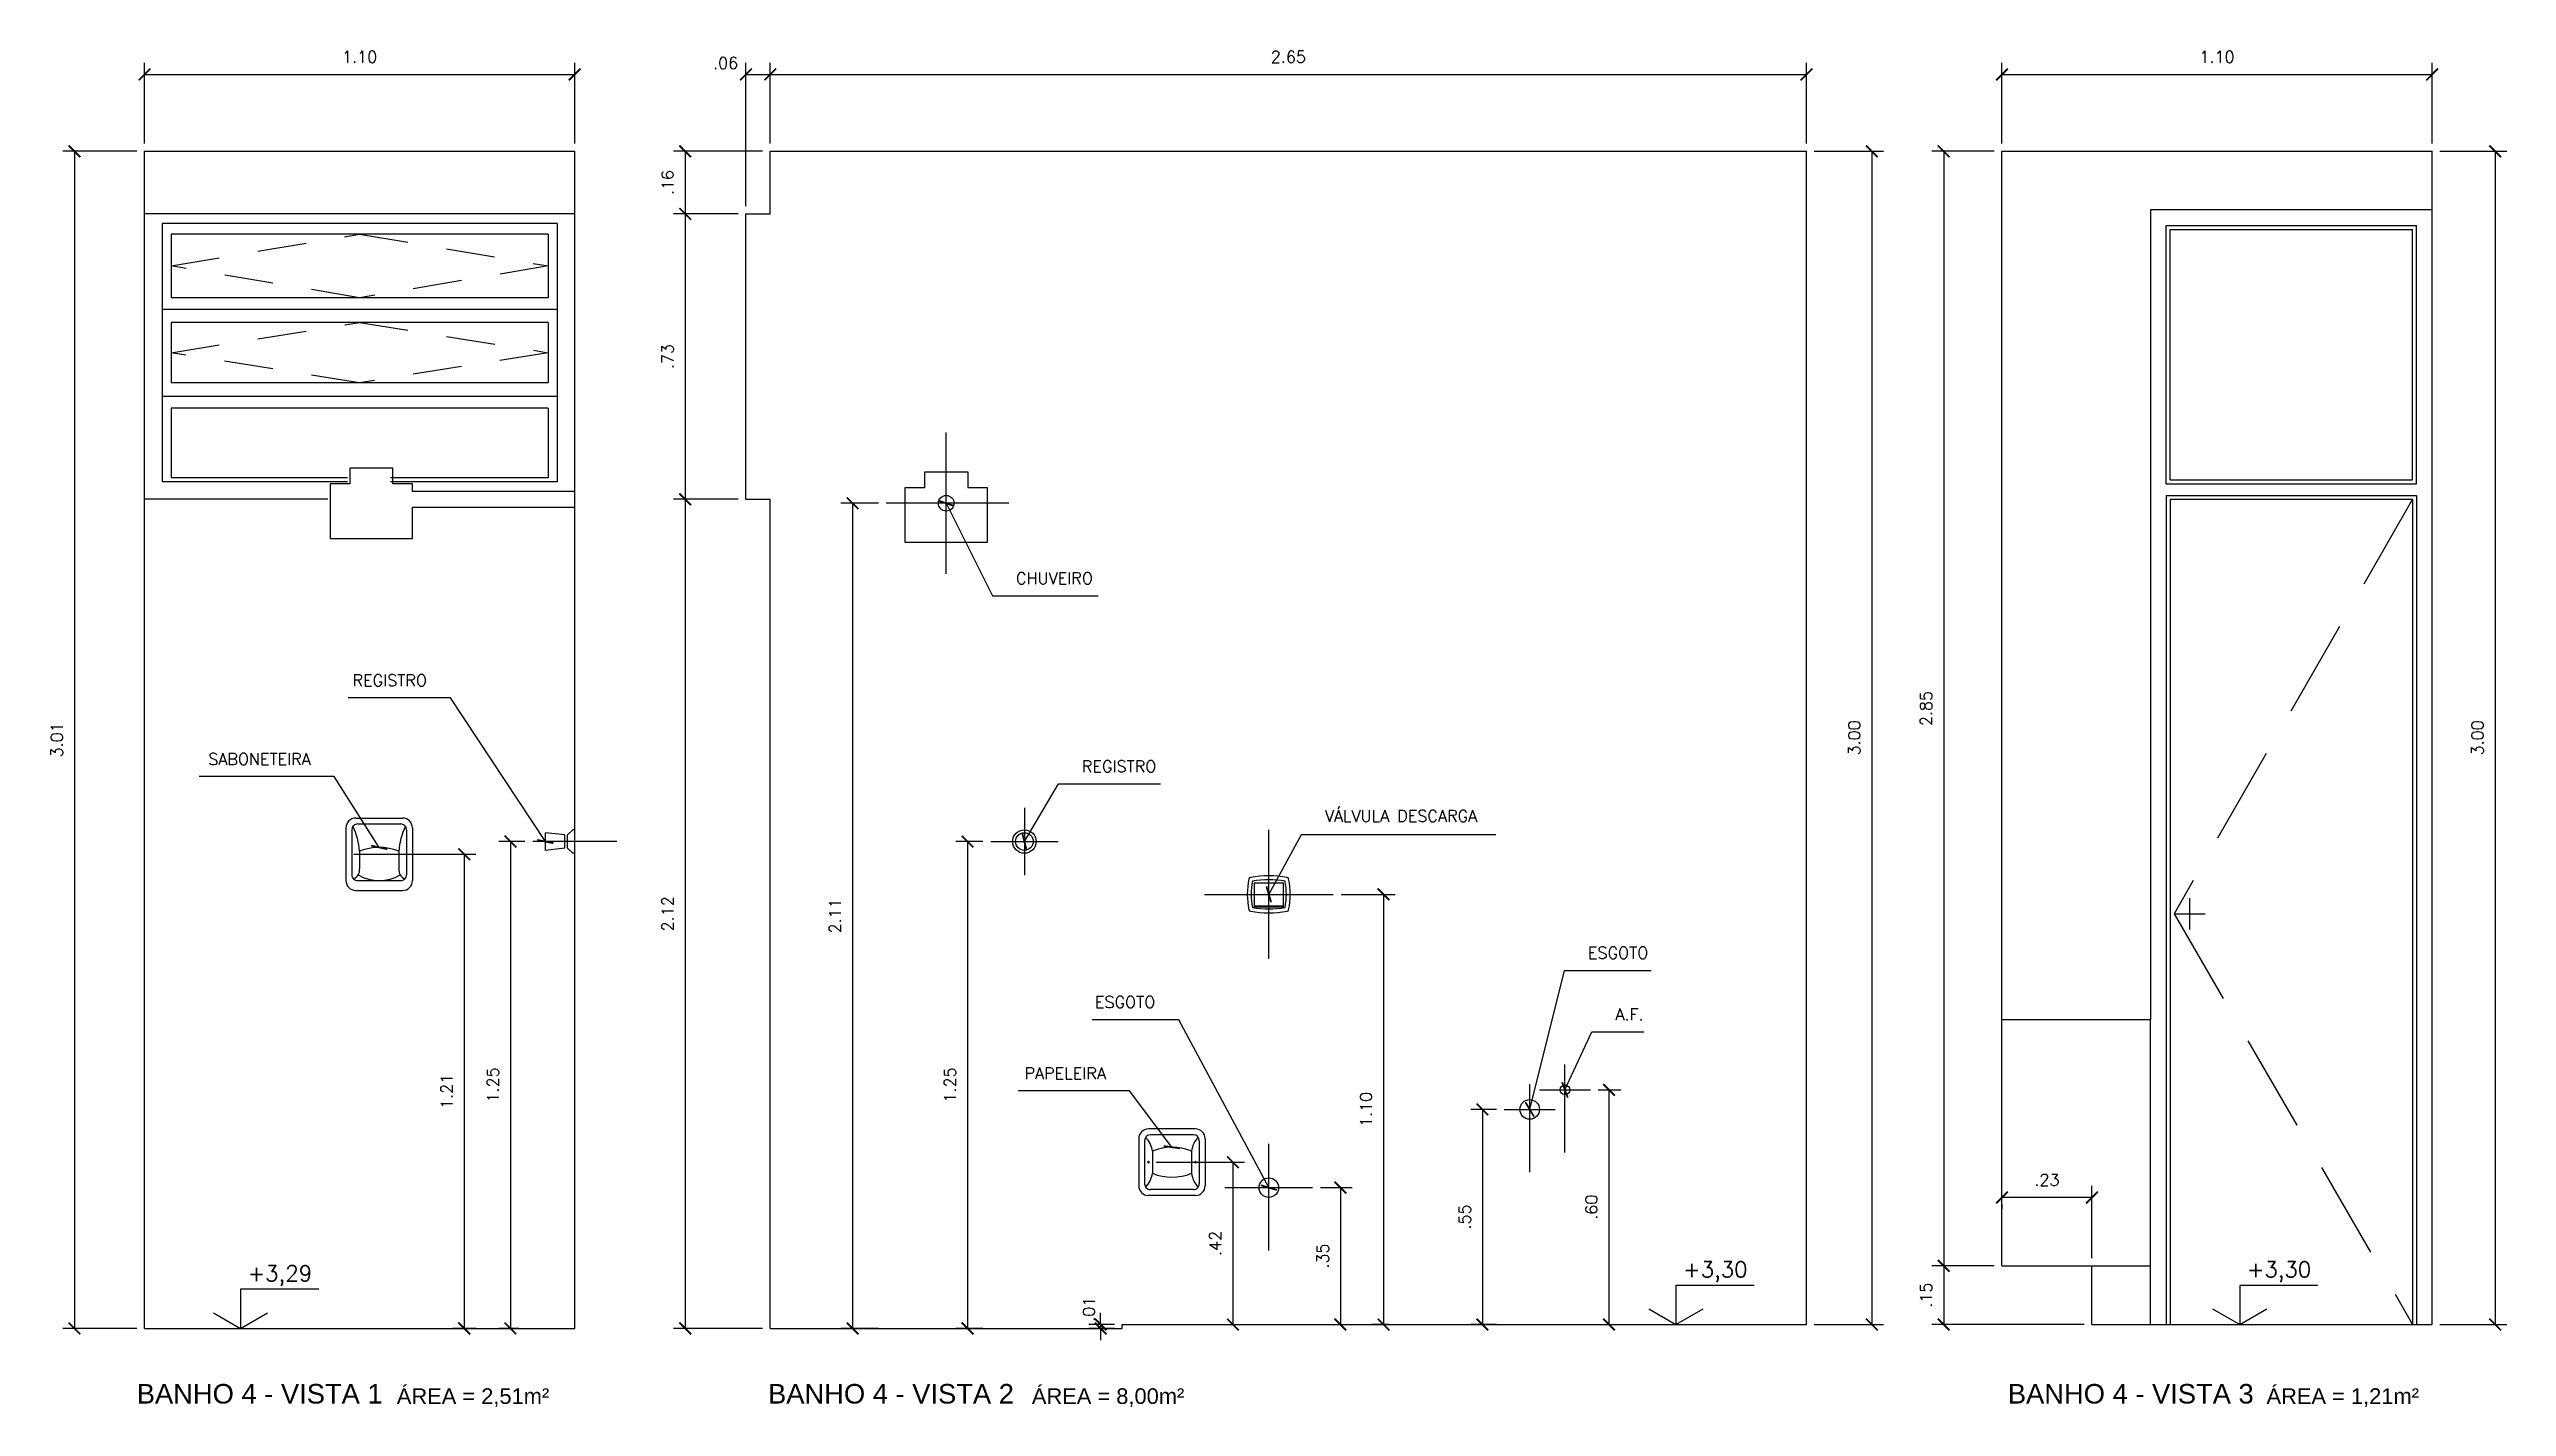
# Model space of a CAD drawing. Header units: millimetres. Extents: x 1 to 250, y 10 to 22.
# Drawn here: x 240.36 to 246.64, y 18.08 to 21.55 of the extents above; entities that cross this region are included whole.
import ezdxf

# ---------------------------------------------------------------- set-up
doc = ezdxf.new("R2010")
doc.units = ezdxf.units.MM
doc.linetypes.add('HIDDEN', pattern=[0.375, 0.25, -0.125])
for name, color, linetype in [('COTAS', 1, 'Continuous'), ('LPROJ', 7, 'HIDDEN'), ('LVISTA01', 8, 'Continuous'), ('LVISTA02', 1, 'Continuous'), ('NOTAS', 2, 'Continuous'), ('PEÇAS', 7, 'Continuous'), ('PEÇAS50', 8, 'Continuous'), ('REVEST', 2, 'Continuous')]:
    doc.layers.add(name, color=color, linetype=linetype)
doc.styles.add('60-20', font='romans.shx', dxfattribs={"height": 0.03})
doc.styles.add('60-50', font='romans.shx', dxfattribs={"height": 0.075})
doc.styles.add('80-20', font='romans.shx', dxfattribs={"height": 0.04})
doc.styles.add('ARIAL', font='arial.ttf', dxfattribs={"height": 0.05})
doc.dimstyles.new('20', dxfattribs={"dimtxt": 0.1, "dimasz": 0.075, "dimexe": 0.075, "dimexo": 0.05, "dimgap": 0.075, "dimtad": 1, "dimzin": 4, "dimdsep": 46, "dimtxsty": '60-50', "dimblk1": 'ARCHTICK', "dimblk2": 'ARCHTICK', "dimsah": 1, "dimcen": 2.5, "dimclrt": 3, "dimadec": 0, "dimazin": 0, "dimtfac": 1, "dimtmove": 2, "dimatfit": 3, "dimldrblk": 'ARCHTICK', "dimfxl": 1, "dimarcsym": 0})

msp = doc.modelspace()

# ---------------------------------------------------------------- texts
at = {"layer": 'COTAS', "color": 3, "char_height": 0.03, "style": '60-20'}
for s, insert, attachment_point in [('CHUVEIRO', (242.8301260365998, 20.19914968762887), 4), ('REGISTRO', (241.3237641423925, 19.93804234330119), 6), ('SABONETEIRA', (241.0266831026705, 19.73677441931196), 6), ('REGISTRO', (242.9986989478785, 19.7181482268928), 4), ('VÁLVULA DESCARGA', (243.6200272549295, 19.591440093692), 4), ('ESGOTO', (244.2927440966521, 19.24131535029753), 4), ('ESGOTO', (243.1862959337049, 19.11527085522599), 6), ('A.F.', (244.363205829579, 19.08393248698488), 4), ('PAPELEIRA', (243.0601621777045, 18.93320612617768), 6)]:
    msp.add_mtext(s, dxfattribs=dict(at, insert=insert, attachment_point=attachment_point))
at = {"layer": 'NOTAS', "color": 3, "style": '80-20'}
for s, p in [('+3,29', (240.8656003624294, 18.40166374148773)), ('+3,30', (244.5365539786195, 18.41166374148773)), ('+3,30', (245.9781926214469, 18.41166374148773))]:
    msp.add_text(s, height=0.04, dxfattribs=at).set_placement(p)
at = {"layer": 'NOTAS', "style": 'ARIAL'}
for s, height, p in [('BANHO 4 - VISTA 1', 0.05, (240.581711817251, 18.08879807487239)), ('ÁREA = 2,51m²', 0.04, (241.2467600265794, 18.08778726928225)), ('BANHO 4 - VISTA 2', 0.05, (242.1961439908064, 18.08879807487239)), ('ÁREA = 8,00m²', 0.04, (242.8708102091294, 18.08778726928225)), ('BANHO 4 - VISTA 3', 0.05, (245.3666766341092, 18.08879807487239)), ('ÁREA = 1,21m²', 0.04, (246.0282151529991, 18.08778726928225))]:
    msp.add_text(s, height=height, dxfattribs=at).set_placement(p)

# ---------------------------------------------------------------- blocks, each defined once
blk = doc.blocks.new('_ARCHTICK')
at = {"color": 0, "linetype": 'ByBlock', "const_width": 0.15}
blk.add_lwpolyline([(-0.5, -0.5), (0.5, 0.5)], dxfattribs=at)
blk = doc.blocks.new('*D101')
at = {"color": 0, "linetype": 'ByBlock'}
for p, q in [((240.6016848436309, 21.31086577955052), (240.6016848436309, 21.51734985800593)), ((241.7016848436309, 21.31086577955052), (241.7016848436309, 21.51734985800593)), ((240.6016848436309, 21.48734985800593), (241.7016848436309, 21.48734985800593))]:
    blk.add_line(p, q, dxfattribs=at)
at = {"layer": 'DEFPOINTS', "color": 0, "linetype": 'ByBlock'}
for p in [(241.7016848436309, 21.48734985800593), (240.6016848436309, 21.29086577955052), (241.7016848436309, 21.29086577955052)]:
    blk.add_point(p, dxfattribs=at)
at = {"color": 0, "linetype": 'ByBlock', "xscale": 0.03, "yscale": 0.03, "zscale": 0.03, "rotation": 180}
blk.add_blockref('_ARCHTICK', (240.6016848436309, 21.48734985800593), dxfattribs=at)
at = {"color": 0, "linetype": 'ByBlock', "xscale": 0.03, "yscale": 0.03, "zscale": 0.03}
blk.add_blockref('_ARCHTICK', (241.7016848436309, 21.48734985800593), dxfattribs=at)
at = {"color": 3, "linetype": 'ByBlock', "insert": (241.1516848436309, 21.53234985800593), "char_height": 0.03, "attachment_point": 5, "style": '60-20'}
blk.add_mtext('1.10', dxfattribs=at)
blk = doc.blocks.new('*D276')
at = {"color": 0, "linetype": 'ByBlock'}
for p, q in [((240.5816848436309, 21.29086577955052), (240.3923521346545, 21.29086577955052)), ((240.4223521346545, 21.29086577955052), (240.4223521346545, 18.28086577955051)), ((240.581684843631, 18.28086577955051), (240.3923521346545, 18.28086577955051))]:
    blk.add_line(p, q, dxfattribs=at)
at = {"layer": 'DEFPOINTS', "color": 0, "linetype": 'ByBlock'}
for p in [(240.6016848436309, 21.29086577955052), (240.4223521346545, 18.28086577955051), (240.601684843631, 18.28086577955051)]:
    blk.add_point(p, dxfattribs=at)
at = {"color": 0, "linetype": 'ByBlock', "xscale": 0.03, "yscale": 0.03, "zscale": 0.03}
for p, rotation in [((240.4223521346545, 21.29086577955052), 90), ((240.4223521346545, 18.28086577955051), 270)]:
    blk.add_blockref('_ARCHTICK', p, dxfattribs=dict(at, rotation=rotation))
at = {"color": 3, "linetype": 'ByBlock', "insert": (240.3773521346546, 19.78586577955051), "char_height": 0.03, "attachment_point": 5, "rotation": 90, "style": '60-20'}
blk.add_mtext('3.01', dxfattribs=at)
blk = doc.blocks.new('*D293')
at = {"color": 0, "linetype": 'ByBlock'}
for p, q in [((241.1366848436309, 19.49336577955052), (241.4492227747715, 19.49336577955052)), ((241.4192227747715, 19.49336577955052), (241.4192227747715, 18.28086577955051)), ((241.4495759254618, 18.28086577955051), (241.3892227747715, 18.28086577955051))]:
    blk.add_line(p, q, dxfattribs=at)
at = {"layer": 'DEFPOINTS', "color": 0, "linetype": 'ByBlock'}
for p in [(241.1166848436309, 19.49336577955052), (241.4192227747715, 18.28086577955051), (241.4695759254618, 18.28086577955051)]:
    blk.add_point(p, dxfattribs=at)
at = {"color": 0, "linetype": 'ByBlock', "xscale": 0.03, "yscale": 0.03, "zscale": 0.03}
for p, rotation in [((241.4192227747715, 19.49336577955052), 90), ((241.4192227747715, 18.28086577955051), 270)]:
    blk.add_blockref('_ARCHTICK', p, dxfattribs=dict(at, rotation=rotation))
at = {"color": 3, "linetype": 'ByBlock', "insert": (241.3742227747715, 18.88711577955051), "char_height": 0.03, "attachment_point": 5, "rotation": 90, "style": '60-20'}
blk.add_mtext('1.21', dxfattribs=at)
blk = doc.blocks.new('*D294')
at = {"color": 0, "linetype": 'ByBlock'}
for p, q in [((241.5742608766442, 19.52586577955052), (241.5074859901996, 19.52586577955052)), ((241.5374859901996, 19.52586577955052), (241.5374859901996, 18.28086577955051)), ((241.5589280017555, 18.28086577955051), (241.5074859901996, 18.28086577955051))]:
    blk.add_line(p, q, dxfattribs=at)
at = {"layer": 'DEFPOINTS', "color": 0, "linetype": 'ByBlock'}
for p in [(241.5942608766442, 19.52586577955052), (241.5374859901996, 18.28086577955051), (241.5789280017555, 18.28086577955051)]:
    blk.add_point(p, dxfattribs=at)
at = {"color": 0, "linetype": 'ByBlock', "xscale": 0.03, "yscale": 0.03, "zscale": 0.03}
for p, rotation in [((241.5374859901996, 19.52586577955052), 90), ((241.5374859901996, 18.28086577955051), 270)]:
    blk.add_blockref('_ARCHTICK', p, dxfattribs=dict(at, rotation=rotation))
at = {"color": 3, "linetype": 'ByBlock', "insert": (241.4924859901996, 18.90336577955051), "char_height": 0.03, "attachment_point": 5, "rotation": 90, "style": '60-20'}
blk.add_mtext('1.25', dxfattribs=at)
blk = doc.blocks.new('*D102')
at = {"color": 0, "linetype": 'ByBlock'}
for p, q in [((242.2016848436309, 21.31086577955052), (242.2016848436309, 21.51734985800593)), ((244.8516848436309, 21.31086577955052), (244.8516848436309, 21.51734985800593)), ((242.2016848436309, 21.48734985800593), (244.8516848436309, 21.48734985800593))]:
    blk.add_line(p, q, dxfattribs=at)
at = {"layer": 'DEFPOINTS', "color": 0, "linetype": 'ByBlock'}
for p in [(244.8516848436309, 21.48734985800593), (242.2016848436309, 21.29086577955052), (244.8516848436309, 21.29086577955052)]:
    blk.add_point(p, dxfattribs=at)
at = {"color": 0, "linetype": 'ByBlock', "xscale": 0.03, "yscale": 0.03, "zscale": 0.03, "rotation": 180}
blk.add_blockref('_ARCHTICK', (242.2016848436309, 21.48734985800593), dxfattribs=at)
at = {"color": 0, "linetype": 'ByBlock', "xscale": 0.03, "yscale": 0.03, "zscale": 0.03}
blk.add_blockref('_ARCHTICK', (244.8516848436309, 21.48734985800593), dxfattribs=at)
at = {"color": 3, "linetype": 'ByBlock', "insert": (243.5266848436309, 21.53234985800593), "char_height": 0.03, "attachment_point": 5, "style": '60-20'}
blk.add_mtext('2.65', dxfattribs=at)
blk = doc.blocks.new('*D121')
at = {"color": 0, "linetype": 'ByBlock'}
for p, q in [((242.1393893352607, 21.15086590397241), (242.1393893352607, 21.51734985800593)), ((242.2016848436309, 21.31086577955052), (242.2016848436309, 21.51734985800593)), ((242.1393893352607, 21.48734985800593), (242.2016848436309, 21.48734985800593))]:
    blk.add_line(p, q, dxfattribs=at)
at = {"layer": 'DEFPOINTS', "color": 0, "linetype": 'ByBlock'}
for p in [(242.2016848436309, 21.48734985800593), (242.2016848436309, 21.29086577955052), (242.1393893352607, 21.13086590397241)]:
    blk.add_point(p, dxfattribs=at)
at = {"color": 0, "linetype": 'ByBlock', "xscale": 0.03, "yscale": 0.03, "zscale": 0.03, "rotation": 180}
blk.add_blockref('_ARCHTICK', (242.1393893352607, 21.48734985800593), dxfattribs=at)
at = {"color": 0, "linetype": 'ByBlock', "xscale": 0.03, "yscale": 0.03, "zscale": 0.03}
blk.add_blockref('_ARCHTICK', (242.2016848436309, 21.48734985800593), dxfattribs=at)
at = {"color": 3, "linetype": 'ByBlock', "insert": (242.0876061489806, 21.51656110152322), "char_height": 0.03, "attachment_point": 5, "style": '60-20'}
blk.add_mtext('.06', dxfattribs=at)
blk = doc.blocks.new('*D271')
at = {"color": 0, "linetype": 'ByBlock'}
for p, q in [((242.1816848436309, 21.29086577955052), (241.9542426573734, 21.29086577955052)), ((241.9842426573734, 21.29086577955052), (241.9842426573734, 21.13086590397241)), ((242.1193893352607, 21.13086590397241), (241.9542426573734, 21.13086590397241))]:
    blk.add_line(p, q, dxfattribs=at)
at = {"layer": 'DEFPOINTS', "color": 0, "linetype": 'ByBlock'}
for p in [(242.2016848436309, 21.29086577955052), (241.9842426573734, 21.13086590397241), (242.1393893352607, 21.13086590397241)]:
    blk.add_point(p, dxfattribs=at)
at = {"color": 0, "linetype": 'ByBlock', "xscale": 0.03, "yscale": 0.03, "zscale": 0.03}
for p, rotation in [((241.9842426573734, 21.29086577955052), 90), ((241.9842426573734, 21.13086590397241), 270)]:
    blk.add_blockref('_ARCHTICK', p, dxfattribs=dict(at, rotation=rotation))
at = {"color": 3, "linetype": 'ByBlock', "insert": (241.9392426573734, 21.21086584176147), "char_height": 0.03, "attachment_point": 5, "rotation": 90, "style": '60-20'}
blk.add_mtext('.16', dxfattribs=at)
blk = doc.blocks.new('*D272')
at = {"color": 0, "linetype": 'ByBlock'}
for p, q in [((241.9842426573734, 21.13086590397241), (241.9842426573734, 20.40091402574441)), ((242.1193893352607, 20.40091402574441), (241.9542426573734, 20.40091402574441))]:
    blk.add_line(p, q, dxfattribs=at)
at = {"layer": 'DEFPOINTS', "color": 0, "linetype": 'ByBlock'}
for p in [(242.1393893352607, 21.13086590397241), (241.9842426573734, 20.40091402574441), (242.1393893352607, 20.40091402574441)]:
    blk.add_point(p, dxfattribs=at)
at = {"color": 0, "linetype": 'ByBlock', "xscale": 0.03, "yscale": 0.03, "zscale": 0.03}
for p, rotation in [((241.9842426573734, 21.13086590397241), 90), ((241.9842426573734, 20.40091402574441), 270)]:
    blk.add_blockref('_ARCHTICK', p, dxfattribs=dict(at, rotation=rotation))
at = {"color": 3, "linetype": 'ByBlock', "insert": (241.9392426573734, 20.76588996485841), "char_height": 0.03, "attachment_point": 5, "rotation": 90, "style": '60-20'}
blk.add_mtext('.73', dxfattribs=at)
blk = doc.blocks.new('*D273')
at = {"color": 0, "linetype": 'ByBlock'}
for p, q in [((241.9842426573734, 20.40091402574441), (241.9842426573734, 18.28086577955051)), ((242.1816848436308, 18.28086577955051), (241.9542426573734, 18.28086577955051))]:
    blk.add_line(p, q, dxfattribs=at)
at = {"layer": 'DEFPOINTS', "color": 0, "linetype": 'ByBlock'}
for p in [(242.1393893352607, 20.40091402574441), (241.9842426573734, 18.28086577955051), (242.2016848436309, 18.28086577955051)]:
    blk.add_point(p, dxfattribs=at)
at = {"color": 0, "linetype": 'ByBlock', "xscale": 0.03, "yscale": 0.03, "zscale": 0.03}
for p, rotation in [((241.9842426573734, 20.40091402574441), 90), ((241.9842426573734, 18.28086577955051), 270)]:
    blk.add_blockref('_ARCHTICK', p, dxfattribs=dict(at, rotation=rotation))
at = {"color": 3, "linetype": 'ByBlock', "insert": (241.9392426573734, 19.34088990264746), "char_height": 0.03, "attachment_point": 5, "rotation": 90, "style": '60-20'}
blk.add_mtext('2.12', dxfattribs=at)
blk = doc.blocks.new('*D274')
at = {"color": 0, "linetype": 'ByBlock'}
for p, q in [((243.0816848436309, 18.29086577955051), (243.0167016838364, 18.29086577955051)), ((243.0467016838364, 18.29086577955051), (243.0467016838364, 18.32086577955051)), ((243.0467016838364, 18.29086577955051), (243.0467016838364, 18.28086577955051)), ((243.0467016838364, 18.29086577955051), (243.0467016838364, 18.28086577955051)), ((243.0816848436309, 18.28086577955051), (243.0167016838364, 18.28086577955051)), ((243.0467016838364, 18.28086577955051), (243.0467016838364, 18.25086577955051))]:
    blk.add_line(p, q, dxfattribs=at)
at = {"layer": 'DEFPOINTS', "color": 0, "linetype": 'ByBlock'}
for p in [(243.1016848436309, 18.29086577955051), (243.0467016838364, 18.28086577955051), (243.1016848436309, 18.28086577955051)]:
    blk.add_point(p, dxfattribs=at)
at = {"color": 0, "linetype": 'ByBlock', "xscale": 0.03, "yscale": 0.03, "zscale": 0.03}
for p, rotation in [((243.0467016838364, 18.29086577955051), 270), ((243.0467016838364, 18.28086577955051), 90)]:
    blk.add_blockref('_ARCHTICK', p, dxfattribs=dict(at, rotation=rotation))
at = {"color": 3, "linetype": 'ByBlock', "insert": (243.0167956304868, 18.32990060739218), "char_height": 0.03, "attachment_point": 5, "rotation": 90, "style": '60-20'}
blk.add_mtext('.01', dxfattribs=at)
blk = doc.blocks.new('*D275')
at = {"color": 0, "linetype": 'ByBlock'}
for p, q in [((244.8716848436309, 21.29086577955052), (245.0487722367738, 21.29086577955052)), ((245.0187722367738, 21.29086577955052), (245.0187722367738, 18.29086577955051)), ((244.8716848436309, 18.29086577955051), (245.0487722367738, 18.29086577955051))]:
    blk.add_line(p, q, dxfattribs=at)
at = {"layer": 'DEFPOINTS', "color": 0, "linetype": 'ByBlock'}
for p in [(244.8516848436309, 21.29086577955052), (244.8516848436309, 18.29086577955051), (245.0187722367738, 18.29086577955051)]:
    blk.add_point(p, dxfattribs=at)
at = {"color": 0, "linetype": 'ByBlock', "xscale": 0.03, "yscale": 0.03, "zscale": 0.03}
for p, rotation in [((245.0187722367738, 21.29086577955052), 90), ((245.0187722367738, 18.29086577955051), 270)]:
    blk.add_blockref('_ARCHTICK', p, dxfattribs=dict(at, rotation=rotation))
at = {"color": 3, "linetype": 'ByBlock', "insert": (244.9737722367738, 19.79086577955051), "char_height": 0.03, "attachment_point": 5, "rotation": 90, "style": '60-20'}
blk.add_mtext('3.00', dxfattribs=at)
blk = doc.blocks.new('*D286')
at = {"color": 0, "linetype": 'ByBlock'}
for p, q in [((244.3190293879061, 18.89086577955053), (244.3766530745836, 18.89086577955053)), ((244.3466530745836, 18.89086577955053), (244.3466530745836, 18.29086577955051)), ((244.3190293879061, 18.29086577955051), (244.3766530745836, 18.29086577955051))]:
    blk.add_line(p, q, dxfattribs=at)
at = {"layer": 'DEFPOINTS', "color": 0, "linetype": 'ByBlock'}
for p in [(244.2990293879061, 18.89086577955053), (244.2990293879061, 18.29086577955051), (244.3466530745836, 18.29086577955051)]:
    blk.add_point(p, dxfattribs=at)
at = {"color": 0, "linetype": 'ByBlock', "xscale": 0.03, "yscale": 0.03, "zscale": 0.03}
for p, rotation in [((244.3466530745836, 18.89086577955053), 90), ((244.3466530745836, 18.29086577955051), 270)]:
    blk.add_blockref('_ARCHTICK', p, dxfattribs=dict(at, rotation=rotation))
at = {"color": 3, "linetype": 'ByBlock', "insert": (244.3016530745836, 18.59086577955052), "char_height": 0.03, "attachment_point": 5, "rotation": 90, "style": '60-20'}
blk.add_mtext('.60', dxfattribs=at)
blk = doc.blocks.new('*D287')
at = {"color": 0, "linetype": 'ByBlock'}
for p, q in [((244.0590091062092, 18.84086577955053), (243.9929539176331, 18.84086577955053)), ((244.0229539176331, 18.84086577955053), (244.0229539176331, 18.29086577955051)), ((244.0590091062092, 18.29086577955051), (243.9929539176331, 18.29086577955051))]:
    blk.add_line(p, q, dxfattribs=at)
at = {"layer": 'DEFPOINTS', "color": 0, "linetype": 'ByBlock'}
for p in [(244.0790091062092, 18.84086577955053), (244.0229539176331, 18.29086577955051), (244.0790091062092, 18.29086577955051)]:
    blk.add_point(p, dxfattribs=at)
at = {"color": 0, "linetype": 'ByBlock', "xscale": 0.03, "yscale": 0.03, "zscale": 0.03}
for p, rotation in [((244.0229539176331, 18.84086577955053), 90), ((244.0229539176331, 18.29086577955051), 270)]:
    blk.add_blockref('_ARCHTICK', p, dxfattribs=dict(at, rotation=rotation))
at = {"color": 3, "linetype": 'ByBlock', "insert": (243.9779539176331, 18.56586577955052), "char_height": 0.03, "attachment_point": 5, "rotation": 90, "style": '60-20'}
blk.add_mtext('.55', dxfattribs=at)
blk = doc.blocks.new('*D288')
at = {"color": 0, "linetype": 'ByBlock'}
for p, q in [((243.6087041166899, 18.64086577955053), (243.6898278948946, 18.64086577955053)), ((243.6598278948946, 18.64086577955053), (243.6598278948946, 18.29086577955051)), ((243.6087041166899, 18.29086577955051), (243.6898278948946, 18.29086577955051))]:
    blk.add_line(p, q, dxfattribs=at)
at = {"layer": 'DEFPOINTS', "color": 0, "linetype": 'ByBlock'}
for p in [(243.5887041166899, 18.64086577955053), (243.5887041166899, 18.29086577955051), (243.6598278948946, 18.29086577955051)]:
    blk.add_point(p, dxfattribs=at)
at = {"color": 0, "linetype": 'ByBlock', "xscale": 0.03, "yscale": 0.03, "zscale": 0.03}
for p, rotation in [((243.6598278948946, 18.64086577955053), 90), ((243.6598278948946, 18.29086577955051), 270)]:
    blk.add_blockref('_ARCHTICK', p, dxfattribs=dict(at, rotation=rotation))
at = {"color": 3, "linetype": 'ByBlock', "insert": (243.6148278948946, 18.46586577955052), "char_height": 0.03, "attachment_point": 5, "rotation": 90, "style": '60-20'}
blk.add_mtext('.35', dxfattribs=at)
blk = doc.blocks.new('*D289')
at = {"color": 0, "linetype": 'ByBlock'}
for p, q in [((243.1889654696277, 18.70586577955053), (243.4148989736724, 18.70586577955053)), ((243.3848989736724, 18.70586577955053), (243.3848989736724, 18.29086577955051)), ((243.3909575022906, 18.29086577955051), (243.4148989736724, 18.29086577955051))]:
    blk.add_line(p, q, dxfattribs=at)
at = {"layer": 'DEFPOINTS', "color": 0, "linetype": 'ByBlock'}
for p in [(243.1689654696277, 18.70586577955053), (243.3709575022906, 18.29086577955051), (243.3848989736724, 18.29086577955051)]:
    blk.add_point(p, dxfattribs=at)
at = {"color": 0, "linetype": 'ByBlock', "xscale": 0.03, "yscale": 0.03, "zscale": 0.03}
for p, rotation in [((243.3848989736724, 18.70586577955053), 90), ((243.3848989736724, 18.29086577955051), 270)]:
    blk.add_blockref('_ARCHTICK', p, dxfattribs=dict(at, rotation=rotation))
at = {"color": 3, "linetype": 'ByBlock', "insert": (243.3398989736724, 18.49836577955052), "char_height": 0.03, "attachment_point": 5, "rotation": 90, "style": '60-20'}
blk.add_mtext('.42', dxfattribs=at)
blk = doc.blocks.new('*D290')
at = {"color": 0, "linetype": 'ByBlock'}
for p, q in [((243.6613895056396, 19.39086577955052), (243.8002043466102, 19.39086577955052)), ((243.7702043466102, 19.39086577955052), (243.7702043466102, 18.29086577955051)), ((243.7827838884521, 18.29086577955051), (243.7402043466102, 18.29086577955051))]:
    blk.add_line(p, q, dxfattribs=at)
at = {"layer": 'DEFPOINTS', "color": 0, "linetype": 'ByBlock'}
for p in [(243.6413895056396, 19.39086577955052), (243.7702043466102, 18.29086577955051), (243.8027838884521, 18.29086577955051)]:
    blk.add_point(p, dxfattribs=at)
at = {"color": 0, "linetype": 'ByBlock', "xscale": 0.03, "yscale": 0.03, "zscale": 0.03}
for p, rotation in [((243.7702043466102, 19.39086577955052), 90), ((243.7702043466102, 18.29086577955051), 270)]:
    blk.add_blockref('_ARCHTICK', p, dxfattribs=dict(at, rotation=rotation))
at = {"color": 3, "linetype": 'ByBlock', "insert": (243.7252043466102, 18.84086577955052), "char_height": 0.03, "attachment_point": 5, "rotation": 90, "style": '60-20'}
blk.add_mtext('1.10', dxfattribs=at)
blk = doc.blocks.new('*D291')
at = {"color": 0, "linetype": 'ByBlock'}
for p, q in [((242.7456541638938, 19.52586577955052), (242.6764258141799, 19.52586577955052)), ((242.7064258141799, 19.52586577955052), (242.7064258141799, 18.28086577955051)), ((242.7456541638938, 18.28086577955051), (242.6764258141799, 18.28086577955051))]:
    blk.add_line(p, q, dxfattribs=at)
at = {"layer": 'DEFPOINTS', "color": 0, "linetype": 'ByBlock'}
for p in [(242.7656541638938, 19.52586577955052), (242.7064258141799, 18.28086577955051), (242.7656541638938, 18.28086577955051)]:
    blk.add_point(p, dxfattribs=at)
at = {"color": 0, "linetype": 'ByBlock', "xscale": 0.03, "yscale": 0.03, "zscale": 0.03}
for p, rotation in [((242.7064258141799, 19.52586577955052), 90), ((242.7064258141799, 18.28086577955051), 270)]:
    blk.add_blockref('_ARCHTICK', p, dxfattribs=dict(at, rotation=rotation))
at = {"color": 3, "linetype": 'ByBlock', "insert": (242.6614258141799, 18.90336577955051), "char_height": 0.03, "attachment_point": 5, "rotation": 90, "style": '60-20'}
blk.add_mtext('1.25', dxfattribs=at)
blk = doc.blocks.new('*D292')
at = {"color": 0, "linetype": 'ByBlock'}
for p, q in [((242.4781590300384, 20.3908657795504), (242.3824961194353, 20.3908657795504)), ((242.4124961194353, 20.3908657795504), (242.4124961194353, 18.28086577955051)), ((242.4781590300384, 18.28086577955051), (242.3824961194353, 18.28086577955051))]:
    blk.add_line(p, q, dxfattribs=at)
at = {"layer": 'DEFPOINTS', "color": 0, "linetype": 'ByBlock'}
for p in [(242.4981590300384, 20.3908657795504), (242.4124961194353, 18.28086577955051), (242.4981590300384, 18.28086577955051)]:
    blk.add_point(p, dxfattribs=at)
at = {"color": 0, "linetype": 'ByBlock', "xscale": 0.03, "yscale": 0.03, "zscale": 0.03}
for p, rotation in [((242.4124961194353, 20.3908657795504), 90), ((242.4124961194353, 18.28086577955051), 270)]:
    blk.add_blockref('_ARCHTICK', p, dxfattribs=dict(at, rotation=rotation))
at = {"color": 3, "linetype": 'ByBlock', "insert": (242.3674961194353, 19.33586577955045), "char_height": 0.03, "attachment_point": 5, "rotation": 90, "style": '60-20'}
blk.add_mtext('2.11', dxfattribs=at)
blk = doc.blocks.new('*D103')
at = {"color": 0, "linetype": 'ByBlock'}
for p, q in [((245.3516848436309, 21.31086577955052), (245.3516848436309, 21.51734985800593)), ((246.4516848436309, 21.31086577955052), (246.4516848436309, 21.51734985800593)), ((245.3516848436309, 21.48734985800593), (246.4516848436309, 21.48734985800593))]:
    blk.add_line(p, q, dxfattribs=at)
at = {"layer": 'DEFPOINTS', "color": 0, "linetype": 'ByBlock'}
for p in [(246.4516848436309, 21.48734985800593), (245.3516848436309, 21.29086577955052), (246.4516848436309, 21.29086577955052)]:
    blk.add_point(p, dxfattribs=at)
at = {"color": 0, "linetype": 'ByBlock', "xscale": 0.03, "yscale": 0.03, "zscale": 0.03, "rotation": 180}
blk.add_blockref('_ARCHTICK', (245.3516848436309, 21.48734985800593), dxfattribs=at)
at = {"color": 0, "linetype": 'ByBlock', "xscale": 0.03, "yscale": 0.03, "zscale": 0.03}
blk.add_blockref('_ARCHTICK', (246.4516848436309, 21.48734985800593), dxfattribs=at)
at = {"color": 3, "linetype": 'ByBlock', "insert": (245.9016848436309, 21.53234985800593), "char_height": 0.03, "attachment_point": 5, "style": '60-20'}
blk.add_mtext('1.10', dxfattribs=at)
blk = doc.blocks.new('*D277')
at = {"color": 0, "linetype": 'ByBlock'}
for p, q in [((245.3316848436309, 21.29086577955052), (245.1726149358138, 21.29086577955052)), ((245.2026149358138, 21.29086577955052), (245.2026149358138, 18.4408657795505)), ((245.3316848436309, 18.4408657795505), (245.1726149358138, 18.4408657795505))]:
    blk.add_line(p, q, dxfattribs=at)
at = {"layer": 'DEFPOINTS', "color": 0, "linetype": 'ByBlock'}
for p in [(245.3516848436309, 21.29086577955052), (245.2026149358138, 18.4408657795505), (245.3516848436309, 18.4408657795505)]:
    blk.add_point(p, dxfattribs=at)
at = {"color": 0, "linetype": 'ByBlock', "xscale": 0.03, "yscale": 0.03, "zscale": 0.03}
for p, rotation in [((245.2026149358138, 21.29086577955052), 90), ((245.2026149358138, 18.4408657795505), 270)]:
    blk.add_blockref('_ARCHTICK', p, dxfattribs=dict(at, rotation=rotation))
at = {"color": 3, "linetype": 'ByBlock', "insert": (245.1576149358138, 19.86586577955051), "char_height": 0.03, "attachment_point": 5, "rotation": 90, "style": '60-20'}
blk.add_mtext('2.85', dxfattribs=at)
blk = doc.blocks.new('*D278')
at = {"color": 0, "linetype": 'ByBlock'}
for p, q in [((245.2026149358138, 18.4408657795505), (245.2026149358138, 18.2908657795505)), ((245.5616848517499, 18.2908657795505), (245.1726149358138, 18.2908657795505))]:
    blk.add_line(p, q, dxfattribs=at)
at = {"layer": 'DEFPOINTS', "color": 0, "linetype": 'ByBlock'}
for p in [(245.3516848436309, 18.4408657795505), (245.2026149358138, 18.2908657795505), (245.5816848517499, 18.2908657795505)]:
    blk.add_point(p, dxfattribs=at)
at = {"color": 0, "linetype": 'ByBlock', "xscale": 0.03, "yscale": 0.03, "zscale": 0.03}
for p, rotation in [((245.2026149358138, 18.4408657795505), 90), ((245.2026149358138, 18.2908657795505), 270)]:
    blk.add_blockref('_ARCHTICK', p, dxfattribs=dict(at, rotation=rotation))
at = {"color": 3, "linetype": 'ByBlock', "insert": (245.1576149358138, 18.3658657795505), "char_height": 0.03, "attachment_point": 5, "rotation": 90, "style": '60-20'}
blk.add_mtext('.15', dxfattribs=at)
blk = doc.blocks.new('*D279')
at = {"color": 0, "linetype": 'ByBlock'}
for p, q in [((246.4716848436309, 21.29086577955052), (246.6427789506114, 21.29086577955052)), ((246.6127789506114, 21.29086577955052), (246.6127789506114, 18.2908657795505)), ((246.4716848436309, 18.2908657795505), (246.6427789506114, 18.2908657795505))]:
    blk.add_line(p, q, dxfattribs=at)
at = {"layer": 'DEFPOINTS', "color": 0, "linetype": 'ByBlock'}
for p in [(246.4516848436309, 21.29086577955052), (246.4516848436309, 18.2908657795505), (246.6127789506114, 18.2908657795505)]:
    blk.add_point(p, dxfattribs=at)
at = {"color": 0, "linetype": 'ByBlock', "xscale": 0.03, "yscale": 0.03, "zscale": 0.03}
for p, rotation in [((246.6127789506114, 21.29086577955052), 90), ((246.6127789506114, 18.2908657795505), 270)]:
    blk.add_blockref('_ARCHTICK', p, dxfattribs=dict(at, rotation=rotation))
at = {"color": 3, "linetype": 'ByBlock', "insert": (246.5677789506114, 19.79086577955051), "char_height": 0.03, "attachment_point": 5, "rotation": 90, "style": '60-20'}
blk.add_mtext('3.00', dxfattribs=at)
blk = doc.blocks.new('*D285')
at = {"color": 0, "linetype": 'ByBlock'}
for p, q in [((245.5816848517499, 18.6155477185045), (245.3516848436309, 18.6155477185045)), ((245.5816848517499, 18.4608657795505), (245.5816848517499, 18.6455477185045)), ((245.3516848436309, 18.59798451685996), (245.3516848436309, 18.5855477185045))]:
    blk.add_line(p, q, dxfattribs=at)
at = {"layer": 'DEFPOINTS', "color": 0, "linetype": 'ByBlock'}
for p in [(245.3516848436309, 18.61798451685996), (245.3516848436309, 18.6155477185045), (245.5816848517499, 18.4408657795505)]:
    blk.add_point(p, dxfattribs=at)
at = {"color": 0, "linetype": 'ByBlock', "xscale": 0.03, "yscale": 0.03, "zscale": 0.03, "rotation": 180}
blk.add_blockref('_ARCHTICK', (245.3516848436309, 18.6155477185045), dxfattribs=at)
at = {"color": 0, "linetype": 'ByBlock', "xscale": 0.03, "yscale": 0.03, "zscale": 0.03}
blk.add_blockref('_ARCHTICK', (245.5816848517499, 18.6155477185045), dxfattribs=at)
at = {"color": 3, "linetype": 'ByBlock', "insert": (245.4666848476904, 18.6605477185045), "char_height": 0.03, "attachment_point": 5, "style": '60-20'}
blk.add_mtext('.23', dxfattribs=at)

# ---------------------------------------------------------------- dimensions: what is measured, and where the dimension line sits
at = {"layer": 'COTAS'}
for p1, p2, distance, picture, middle in [((240.6016848436309, 21.29086577955052), (241.7016848436309, 21.29086577955052), 0.19648407845541271, '*D101', (241.1516848436309, 21.53234985800593)), ((242.2016848436309, 21.29086577955052), (244.8516848436309, 21.29086577955052), 0.19648407845541274, '*D102', (243.5266848436309, 21.53234985800593)), ((245.3516848436309, 21.29086577955052), (246.4516848436309, 21.29086577955052), 0.19648407845541271, '*D103', (245.9016848436309, 21.53234985800593))]:
    dim = msp.add_aligned_dim(p1=p1, p2=p2, distance=distance, dimstyle='20', override={"dimtxt": 0.02, "dimasz": 0.03, "dimexe": 0.03, "dimexo": 0.02, "dimgap": 0.03, "dimtxsty": '60-20'}, dxfattribs=at)
    dim.commit()
    dim.dimension.update_dxf_attribs({"geometry": picture, "text_midpoint": middle})
dim = msp.add_linear_dim(base=(242.2016848436309, 21.48734985800593), p1=(242.1393893352607, 21.13086590397241), p2=(242.2016848436309, 21.29086577955052), dimstyle='20', override={"dimtxt": 0.02, "dimasz": 0.03, "dimexe": 0.03, "dimexo": 0.02, "dimgap": 0.03, "dimtxsty": '60-20'}, dxfattribs=at)
dim.commit()
dim.dimension.update_dxf_attribs({"geometry": '*D121', "text_midpoint": (242.0876061489806, 21.51656110152322), "dimtype": 160})
for base, p1, p2, override, picture, middle in [((240.4223521346545, 18.28086577955051), (240.6016848436309, 21.29086577955052), (240.601684843631, 18.28086577955051), {"dimtxt": 0.02, "dimasz": 0.03, "dimexe": 0.03, "dimexo": 0.02, "dimgap": 0.03, "dimtxsty": '60-20'}, '*D276', (240.3773521346546, 19.78586577955051)), ((241.9842426573734, 21.13086590397241), (242.2016848436309, 21.29086577955052), (242.1393893352607, 21.13086590397241), {"dimtxt": 0.02, "dimasz": 0.03, "dimexe": 0.03, "dimexo": 0.02, "dimgap": 0.03, "dimtxsty": '60-20'}, '*D271', (241.9392426573734, 21.21086584176147)), ((245.0187722367738, 18.29086577955051), (244.8516848436309, 21.29086577955052), (244.8516848436309, 18.29086577955051), {"dimtxt": 0.02, "dimasz": 0.03, "dimexe": 0.03, "dimexo": 0.02, "dimgap": 0.03, "dimtxsty": '60-20'}, '*D275', (244.9737722367738, 19.79086577955051)), ((245.2026149358138, 18.4408657795505), (245.3516848436309, 21.29086577955052), (245.3516848436309, 18.4408657795505), {"dimtxt": 0.02, "dimasz": 0.03, "dimexe": 0.03, "dimexo": 0.02, "dimgap": 0.03, "dimtxsty": '60-20'}, '*D277', (245.1576149358138, 19.86586577955051)), ((246.6127789506114, 18.2908657795505), (246.4516848436309, 21.29086577955052), (246.4516848436309, 18.2908657795505), {"dimtxt": 0.02, "dimasz": 0.03, "dimexe": 0.03, "dimexo": 0.02, "dimgap": 0.03, "dimtxsty": '60-20'}, '*D279', (246.5677789506114, 19.79086577955051)), ((241.9842426573734, 20.40091402574441), (242.1393893352607, 21.13086590397241), (242.1393893352607, 20.40091402574441), {"dimtxt": 0.02, "dimasz": 0.03, "dimexe": 0.03, "dimexo": 0.02, "dimgap": 0.03, "dimtxsty": '60-20', "dimse1": 1}, '*D272', (241.9392426573734, 20.76588996485841)), ((241.9842426573734, 18.28086577955051), (242.1393893352607, 20.40091402574441), (242.2016848436309, 18.28086577955051), {"dimtxt": 0.02, "dimasz": 0.03, "dimexe": 0.03, "dimexo": 0.02, "dimgap": 0.03, "dimtxsty": '60-20', "dimse1": 1}, '*D273', (241.9392426573734, 19.34088990264746)), ((242.4124961194353, 18.28086577955051), (242.4981590300384, 20.3908657795504), (242.4981590300384, 18.28086577955051), {"dimtxt": 0.02, "dimasz": 0.03, "dimexe": 0.03, "dimexo": 0.02, "dimgap": 0.03, "dimtxsty": '60-20'}, '*D292', (242.3674961194353, 19.33586577955045)), ((241.4192227747715, 18.28086577955051), (241.1166848436309, 19.49336577955052), (241.4695759254618, 18.28086577955051), {"dimtxt": 0.02, "dimasz": 0.03, "dimexe": 0.03, "dimexo": 0.02, "dimgap": 0.03, "dimtxsty": '60-20'}, '*D293', (241.3742227747715, 18.88711577955051)), ((241.5374859901996, 18.28086577955051), (241.5942608766442, 19.52586577955052), (241.5789280017555, 18.28086577955051), {"dimtxt": 0.02, "dimasz": 0.03, "dimexe": 0.03, "dimexo": 0.02, "dimgap": 0.03, "dimtxsty": '60-20'}, '*D294', (241.4924859901996, 18.90336577955051)), ((242.7064258141799, 18.28086577955051), (242.7656541638938, 19.52586577955052), (242.7656541638938, 18.28086577955051), {"dimtxt": 0.02, "dimasz": 0.03, "dimexe": 0.03, "dimexo": 0.02, "dimgap": 0.03, "dimtxsty": '60-20'}, '*D291', (242.6614258141799, 18.90336577955051)), ((243.7702043466102, 18.29086577955051), (243.6413895056396, 19.39086577955052), (243.8027838884521, 18.29086577955051), {"dimtxt": 0.02, "dimasz": 0.03, "dimexe": 0.03, "dimexo": 0.02, "dimgap": 0.03, "dimtxsty": '60-20'}, '*D290', (243.7252043466102, 18.84086577955052)), ((244.0229539176331, 18.29086577955051), (244.0790091062092, 18.84086577955053), (244.0790091062092, 18.29086577955051), {"dimtxt": 0.02, "dimasz": 0.03, "dimexe": 0.03, "dimexo": 0.02, "dimgap": 0.03, "dimtxsty": '60-20'}, '*D287', (243.9779539176331, 18.56586577955052)), ((244.3466530745836, 18.29086577955051), (244.2990293879061, 18.89086577955053), (244.2990293879061, 18.29086577955051), {"dimtxt": 0.02, "dimasz": 0.03, "dimexe": 0.03, "dimexo": 0.02, "dimgap": 0.03, "dimtxsty": '60-20'}, '*D286', (244.3016530745836, 18.59086577955052)), ((243.3848989736724, 18.29086577955051), (243.1689654696277, 18.70586577955053), (243.3709575022906, 18.29086577955051), {"dimtxt": 0.02, "dimasz": 0.03, "dimexe": 0.03, "dimexo": 0.02, "dimgap": 0.03, "dimtxsty": '60-20'}, '*D289', (243.3398989736724, 18.49836577955052)), ((243.6598278948946, 18.29086577955051), (243.5887041166899, 18.64086577955053), (243.5887041166899, 18.29086577955051), {"dimtxt": 0.02, "dimasz": 0.03, "dimexe": 0.03, "dimexo": 0.02, "dimgap": 0.03, "dimtxsty": '60-20'}, '*D288', (243.6148278948946, 18.46586577955052)), ((245.2026149358138, 18.2908657795505), (245.3516848436309, 18.4408657795505), (245.5816848517499, 18.2908657795505), {"dimtxt": 0.02, "dimasz": 0.03, "dimexe": 0.03, "dimexo": 0.02, "dimgap": 0.03, "dimtxsty": '60-20', "dimse1": 1}, '*D278', (245.1576149358138, 18.3658657795505))]:
    dim = msp.add_linear_dim(base=base, p1=p1, p2=p2, angle=90, dimstyle='20', override=override, dxfattribs=at)
    dim.commit()
    dim.dimension.update_dxf_attribs({"geometry": picture, "text_midpoint": middle})
dim = msp.add_linear_dim(base=(245.3516848436309, 18.6155477185045), p1=(245.5816848517499, 18.4408657795505), p2=(245.3516848436309, 18.61798451685996), dimstyle='20', override={"dimtxt": 0.02, "dimasz": 0.03, "dimexe": 0.03, "dimexo": 0.02, "dimgap": 0.03, "dimtxsty": '60-20'}, dxfattribs=at)
dim.commit()
dim.dimension.update_dxf_attribs({"geometry": '*D285', "text_midpoint": (245.4666848476904, 18.6605477185045)})
dim = msp.add_linear_dim(base=(243.0467016838364, 18.28086577955051), p1=(243.1016848436309, 18.29086577955051), p2=(243.1016848436309, 18.28086577955051), angle=90, dimstyle='20', override={"dimtxt": 0.02, "dimasz": 0.03, "dimexe": 0.03, "dimexo": 0.02, "dimgap": 0.03, "dimtxsty": '60-20'}, dxfattribs=at)
dim.commit()
dim.dimension.update_dxf_attribs({"geometry": '*D274', "text_midpoint": (243.0167956304868, 18.32990060739218), "dimtype": 160})

# ---------------------------------------------------------------- linework, layer by layer
at = {"layer": 'LPROJ', "ltscale": 0.5}
for p, q in [((240.6694103084495, 20.99763859943141), (241.1516848436331, 21.078994892118)), ((241.1516848436331, 21.078994892118), (241.6339593788157, 20.99763859943141)), ((241.151684843633, 20.91628230674485), (240.6694103084495, 20.99763859943141)), ((241.6339593788157, 20.99763859943141), (241.151684843633, 20.91628230674485)), ((240.6694103084494, 20.77586885982072), (241.1516848436331, 20.85290110685723)), ((241.1516848436331, 20.85290110685723), (241.6339593788157, 20.77586885982072)), ((241.151684843633, 20.6988366127848), (240.6694103084494, 20.77586885982072)), ((241.6339593788157, 20.77586885982072), (241.151684843633, 20.6988366127848))]:
    msp.add_line(p, q, dxfattribs=at)
at = {"layer": 'LPROJ'}
for p, q in [((246.4016849143957, 20.40091396737157), (245.7916849885633, 19.34086577955059)), ((245.7916849885633, 19.34086577955059), (246.4016849143958, 18.29086577955059))]:
    msp.add_line(p, q, dxfattribs=at)
at = {"layer": 'LVISTA01'}
for p, q in [((240.6694103084494, 21.078994892118), (240.6694103084495, 20.91628230674482)), ((241.6339593788157, 21.07899489211797), (240.6694103084494, 21.078994892118)), ((241.6339593788157, 21.07899489211797), (241.6339593788157, 20.91628230674482)), ((241.6566848436345, 20.88628230674474), (240.6466848436308, 20.88628230674465)), ((241.6339593788156, 20.91628230674485), (240.6694103084494, 20.91628230674485)), ((241.6339593788157, 20.85290110685669), (240.6694103084494, 20.85290110685669)), ((240.6694103084494, 20.85290110685669), (240.6694103084494, 20.69883661278474)), ((241.6339593788157, 20.85290110685669), (241.6339593788157, 20.69883661278474)), ((241.6339593788156, 20.69883661278474), (240.6694103084495, 20.69883661278474)), ((241.6566848436345, 20.66426712937149), (240.6466848436307, 20.66426712937146)), ((241.6339593788157, 20.63426712937152), (240.6694103084495, 20.63426712937146)), ((240.6694103084495, 20.63426712937146), (240.6694103084495, 20.45591402574455)), ((241.6339593788157, 20.63426712937152), (241.6339593788157, 20.45591402574455)), ((241.1205547965505, 20.45591402574455), (240.6694103084495, 20.45591402574455)), ((241.6339593788157, 20.45591402574455), (241.2305547965505, 20.45591402574455))]:
    msp.add_line(p, q, dxfattribs=at)
at = {"layer": 'LVISTA02'}
for p, q in [((241.7016848436307, 21.13086590397241), (240.6016848436307, 21.13086590397241)), ((246.4516848389131, 21.14086577955065), (245.7316848517499, 21.14086577955066)), ((245.7316848517499, 21.14086577955066), (245.7316848517499, 19.07086577955052)), ((240.6466848436308, 21.10586590397286), (240.6466848436307, 20.44591402574445)), ((241.6566848436345, 21.10586590397283), (240.6466848436308, 21.10586590397286)), ((241.6566848436345, 21.10586590397283), (241.6566848436345, 20.44591402574442)), ((245.7716849885652, 20.44091397208916), (245.7716849885651, 21.10086577483286)), ((245.7716849885651, 21.10086577483286), (246.4116848341953, 21.1008657748328)), ((245.7816849177985, 20.45091397208918), (245.7816849177984, 21.09086577955075)), ((245.7816849177984, 21.09086577955075), (246.4016848436293, 21.09086577955068)), ((246.4016848436293, 20.4509139720892), (246.4016848436293, 21.09086577955068)), ((246.4116848341953, 20.44091397208921), (246.4116848341953, 21.1008657748328)), ((241.1205547965505, 20.44591402574444), (240.6466848436307, 20.44591402574445)), ((241.6566848436345, 20.44591402574442), (241.2305547965505, 20.44591402574443)), ((245.7716849885652, 20.44091397208916), (246.4116848341953, 20.44091397208921)), ((245.7816849177985, 20.45091397208918), (246.4016848436293, 20.4509139720892)), ((241.0705547965504, 20.40091402574441), (240.6016848436307, 20.40091402574441)), ((245.7716848517499, 20.41091396737157), (245.7716848517499, 18.29086577955055)), ((245.7716848517499, 20.41091396737157), (246.4116848341953, 20.41091396737154)), ((245.7816848470321, 20.40091396737157), (245.781684847032, 18.29086577955059)), ((245.7816848470321, 20.40091396737157), (246.401684768145, 20.40091396737152)), ((246.401684768145, 20.40091396737152), (246.4016847681451, 18.29086577955048)), ((246.4116848341953, 20.41091396737154), (246.4116848341954, 18.29086577955049)), ((245.3516848436309, 19.07086577955052), (245.73168485175, 19.07086577955052)), ((245.7316848517499, 18.29086577955051), (245.73168485175, 19.07086577955052)), ((245.5816848517499, 18.4408657795505), (245.7316848517499, 18.4408657795505))]:
    msp.add_line(p, q, dxfattribs=at)
at = {"layer": 'NOTAS'}
for p, q in [((245.8316850428176, 19.30086577955059), (245.8316850428176, 19.38086577955059)), ((245.7916850428176, 19.34086577955059), (245.8716850428176, 19.34086577955059))]:
    msp.add_line(p, q, dxfattribs=at)
for points in [[(241.0469700987246, 18.38086577955056), (240.8469700987246, 18.38086577955056), (240.8469700987246, 18.28086577955057)], [(244.7179237149147, 18.39086577955056), (244.5179237149147, 18.39086577955056), (244.5179237149147, 18.29086577955057)], [(246.1595623577421, 18.39086577955056), (245.959562357742, 18.39086577955056), (245.959562357742, 18.29086577955057)]]:
    msp.add_lwpolyline(points, dxfattribs=at)
at = {"layer": 'NOTAS', "color": 3}
for points in [[(240.7776880664219, 18.32086577955056), (240.8469700987246, 18.28086577955056), (240.9162521310274, 18.32086577955056)], [(244.448641682612, 18.33086577955056), (244.5179237149147, 18.29086577955056), (244.5872057472175, 18.33086577955056)], [(245.8902803254393, 18.33086577955056), (245.959562357742, 18.29086577955056), (246.0288443900448, 18.33086577955056)]]:
    msp.add_lwpolyline(points, dxfattribs=at)
at = {"layer": 'PEÇAS', "color": 8}
for p, q in [((242.8516848436309, 19.61189645928763), (242.8516848436309, 19.43983509981341)), ((241.1316848436309, 19.55586577955052), (241.1316848436309, 19.44086577955053)), ((241.1466848436309, 19.57086577955052), (241.2566848436309, 19.57086577955051)), ((241.2716848436309, 19.55586577955052), (241.271684843631, 19.44086577955052)), ((243.4766848436309, 19.2261611175418), (243.4766848436309, 19.55557044155924)), ((241.1516848436308, 19.50086577955051), (241.1516848436309, 19.45586577955054)), ((241.2516848436309, 19.50086577955052), (241.2516848436309, 19.45586577955055)), ((241.8091088106177, 19.52586577955052), (241.5942608766442, 19.52586577955052)), ((242.7656541638938, 19.52586577955052), (242.937715523368, 19.52586577955052)), ((241.1466848436309, 19.42586577955052), (241.2566848436309, 19.42586577955052)), ((243.3119801816222, 19.39086577955052), (243.6413895056396, 19.39086577955052)), ((244.2340192470577, 18.73037838006622), (244.2340192470577, 18.95587592039893)), ((244.1440192470576, 18.68037838006622), (244.1440192470576, 18.90587592039893)), ((244.1690091062093, 18.89086577955053), (244.2990293879061, 18.89086577955053)), ((244.0790091062092, 18.84086577955053), (244.209029387906, 18.84086577955053)), ((243.1589654696277, 18.76086577955052), (243.1589654696277, 18.65086577955054)), ((243.2839654696277, 18.77586577955053), (243.1739654696277, 18.77586577955052)), ((243.1789654696277, 18.73425759424595), (243.1789654696277, 18.67747396485631)), ((243.2789654696278, 18.73425759424594), (243.2789654696277, 18.67747396485637)), ((243.2989654696277, 18.76086577955053), (243.2989654696277, 18.65086577955054)), ((243.4766848436309, 18.48037838006622), (243.4766848436309, 18.75288505260948)), ((243.2839654696277, 18.63586577955053), (243.1739654696277, 18.63586577955054)), ((243.364665570572, 18.64086577955053), (243.5887041166899, 18.64086577955053))]:
    msp.add_line(p, q, dxfattribs=at)
at = {"layer": 'PEÇAS'}
for p, q in [((241.1166848436309, 19.56086577955053), (241.1166848436309, 19.42586577955051)), ((241.1416848436309, 19.58586577955052), (241.2616848436309, 19.58586577955052)), ((241.286684843631, 19.56086577955053), (241.286684843631, 19.42586577955052)), ((241.6266848436309, 19.50336577955052), (241.6266848436309, 19.54836577955052)), ((241.6766848436309, 19.5426114486922), (241.6266848436309, 19.54836577955052)), ((241.6966848436309, 19.55586577955052), (241.6834305127726, 19.54261144869221)), ((241.7016848436309, 19.55586577955052), (241.6966848436309, 19.55586577955052)), ((241.6766848436309, 19.50912011040884), (241.6266848436309, 19.50336577955052)), ((241.6766848436309, 19.50912011040884), (241.6766848436309, 19.5426114486922)), ((241.6834305127726, 19.50912011040884), (241.6834305127726, 19.54261144869221)), ((241.6966848436309, 19.49586577955052), (241.6834305127726, 19.50912011040884)), ((241.7016848436309, 19.49586577955052), (241.6966848436309, 19.49586577955052)), ((241.1416848436309, 19.40086577955051), (241.2616848436309, 19.40086577955052)), ((243.4393001723539, 19.42040497958648), (243.514069514908, 19.42040497958648)), ((243.4393001723539, 19.42040497958648), (243.4393001723539, 19.35836577955053)), ((243.4393001723539, 19.36132657951456), (243.514069514908, 19.36132657951457)), ((243.514069514908, 19.35836577955053), (243.4393001723539, 19.35836577955053)), ((243.514069514908, 19.35836577955053), (243.514069514908, 19.42040497958648)), ((243.1439654696277, 18.76586577955053), (243.1439654696277, 18.64586577955053)), ((243.2889654696277, 18.79086577955053), (243.1689654696277, 18.79086577955053)), ((243.3139654696277, 18.76586577955053), (243.3139654696277, 18.64586577955053)), ((243.2889654696277, 18.62086577955053), (243.1689654696277, 18.62086577955053))]:
    msp.add_line(p, q, dxfattribs=at)
for points in [[(241.7016848436309, 20.42086577996968), (241.2866848436309, 20.42086577996968), (241.2866848436309, 20.44086577996966), (241.236684843631, 20.44086577996966), (241.236684843631, 20.48086577996968), (241.126684843631, 20.48086577996968), (241.126684843631, 20.44086577996966), (241.0766848436309, 20.44086577996966), (241.0766848436309, 20.30086577996967), (241.2866848436309, 20.30086577996967), (241.2866848436309, 20.38086577996966), (241.7016848436309, 20.38086577996966)], [(242.5466848436309, 20.43086577955038), (242.5966848436309, 20.43086577955038), (242.5966848436309, 20.4708657795504), (242.7066848436309, 20.4708657795504), (242.7066848436309, 20.43086577955038), (242.7566848436309, 20.43086577955038), (242.7566848436309, 20.2908657795504), (242.5466848436309, 20.2908657795504), (242.5466848436309, 20.43086577955038)]]:
    msp.add_lwpolyline(points, dxfattribs=at)
at = {"layer": 'PEÇAS', "color": 8}
msp.add_circle((242.8516848436309, 19.52586577955052), 0.03, dxfattribs=at)
at = {"layer": 'PEÇAS'}
for centre, radius in [((242.8516848436309, 19.52586577955052), 0.0225), ((244.1440192470576, 18.84086577955053), 0.025), ((244.2340192470577, 18.89086577955053), 0.0125), ((243.4766848436309, 18.64086577955053), 0.025)]:
    msp.add_circle(centre, radius, dxfattribs=at)
for centre, radius, start, end in [((241.1416848436309, 19.56086577955053), 0.025, 90, 180), ((241.2616848436309, 19.56086577955053), 0.025, 7.016477563892661e-15, 90), ((241.1416848436309, 19.42586577955051), 0.025, 180, 270), ((241.2616848436309, 19.42586577955052), 0.025, 269.999999999998, 7.016477563892661e-15), ((243.6048098436311, 19.39086577955053), 0.1831250000001474, 167.6112451833147, 192.3887548166895), ((243.4308325903019, 19.42908136471039), 0.005, 100.6763863518243, 167.6112451833463), ((243.4766848436309, 19.18586577955034), 0.2525000000001751, 79.32361364810096, 100.676386351899), ((243.6048098436311, 19.39086577955053), 0.1731250000001474, 168.7089640970707, 191.2910359029327), ((243.4766848436309, 19.18586577955034), 0.2425000000001751, 80.11045427640342, 99.88954572359658), ((243.3485598436311, 19.39086577955056), 0.1731249999998483, 348.7089640970389, 11.29103590293938), ((243.5225370969599, 19.42908136471039), 0.005, 12.38875481672834, 79.32361364817567), ((243.3485598436311, 19.39086577955056), 0.1831249999998483, 347.6112451832809, 12.38875481669868), ((243.4308325903019, 19.35265019439066), 0.005, 192.3887548166886, 259.3236136481757), ((243.4766848436309, 19.59586577955069), 0.2525000000001584, 259.3236136481036, 280.6763863518998), ((243.4766848436309, 19.59586577955069), 0.2425000000001584, 260.110454276406, 279.8895457235973), ((243.5225370969599, 19.35265019439066), 0.005, 280.6763863518243, 347.6112451832716), ((243.5266848436309, 19.34836577955054), 1.4210854715202e-14, 267.7847571316923, 216.869897645844), ((243.1689654696277, 18.76586577955053), 0.025, 90, 180), ((243.2889654696277, 18.76586577955053), 0.025, 7.016477563892661e-15, 90), ((243.1689654696277, 18.64586577955053), 0.025, 180, 270), ((243.2889654696277, 18.64586577955053), 0.025, 270, 7.016477563892661e-15)]:
    msp.add_arc(centre, radius, start, end, dxfattribs=at)
at = {"layer": 'PEÇAS', "color": 8}
for centre, radius, start, end in [((241.1466848436309, 19.55586577955052), 0.015, 89.99999999999775, 179.9999999999923), ((240.9693611514699, 19.4863960673347), 0.1828969690694839, 4.537640697356904, 25.37369311800103), ((241.4340085357919, 19.4863960673347), 0.1828969690694839, 154.626306881999, 175.4623593026431), ((241.2566848436309, 19.55586577955051), 0.015, 7.742125462883165e-12, 89.99999999999798), ((241.201684843631, 19.38086577955086), 0.1299999999996577, 67.38013505192558, 112.6198649481698), ((241.1466848436309, 19.44086577955052), 0.015, 179.9999999999915, 270), ((241.1252438160402, 19.45442172039169), 0.02648043139584216, 294.1513492153235, 3.126065343578253), ((241.2016848436309, 19.5313127847243), 0.1054470051737625, 239.3037300601001, 300.6962699399131), ((241.2781258712217, 19.45442172039169), 0.02648043139584216, 176.8739346564218, 245.8486507846765), ((241.2566848436309, 19.44086577955052), 0.015, 269.9999999999986, 7.016477563892661e-15), ((243.1739654696277, 18.76086577955052), 0.015, 90.00000000000203, 179.9999999999923), ((243.1137753918031, 18.72478189382682), 0.06587514816079104, 8.270304505735886, 43.07437311644831), ((243.2289654696277, 18.61425759424629), 0.1299999999996577, 67.38013505183021, 112.6198649480744), ((243.3441555474524, 18.72478189382682), 0.06587514816078989, 136.9256268835517, 171.7296954942641), ((243.2839654696277, 18.76086577955052), 0.015, 7.742125462883165e-12, 90.00000000000225), ((243.1137753918031, 18.68694966527424), 0.06587514816079104, 316.9256268835517, 351.7296954942641), ((243.2289654696277, 18.79747396485476), 0.1299999999996577, 247.3801350517215, 292.619864948346), ((243.3441555474524, 18.68694966527424), 0.06587514816078989, 188.2703045057359, 223.0743731164484), ((243.1739654696277, 18.65086577955054), 0.015, 179.9999999999864, 269.999999999998), ((243.2839654696277, 18.65086577955053), 0.015, 269.9999999999977, 1.356890163932433e-11)]:
    msp.add_arc(centre, radius, start, end, dxfattribs=at)
msp.add_ellipse((243.1689654696277, 18.70586577955053), major_axis=(0, 0.002811580813432357), ratio=0.4185102000500169, dxfattribs=at)
at = {"layer": 'PEÇAS', "color": 8, "extrusion": (0, 0, -1)}
msp.add_ellipse((243.2889654696277, 18.70586577955053), major_axis=(0, 0.002811580813432357), ratio=0.4185102000500169, dxfattribs=at)
at = {"layer": 'PEÇAS50'}
for p, q in [((242.6516848436309, 20.21002713823123), (242.6516848436309, 20.57170442086957)), ((242.8122148680822, 20.3908657795504), (242.4981590300384, 20.3908657795504))]:
    msp.add_line(p, q, dxfattribs=at)
msp.add_circle((242.6516848436309, 20.3908657795504), 0.01999999999999957, dxfattribs=at)
at = {"layer": 'REVEST'}
for p, q in [((240.601684843631, 18.28086577955051), (240.6016848436309, 21.29086577955052)), ((240.6016848436309, 21.29086577955052), (241.7016848436309, 21.29086577955052)), ((241.7016848436309, 18.28086577955051), (241.7016848436309, 21.29086577955052)), ((242.2016848436309, 21.29086577955052), (244.8516848436309, 21.29086577955052)), ((242.2016848436309, 21.13086590397241), (242.2016848436309, 21.29086577955052)), ((244.8516848436309, 18.29086577955051), (244.8516848436309, 21.29086577955052)), ((245.3516848436309, 18.4408657795505), (245.3516848436309, 21.29086577955052)), ((245.3516848436309, 21.29086577955052), (246.4516848436309, 21.29086577955052)), ((246.4516848436309, 18.2908657795505), (246.4516848436309, 21.29086577955052)), ((242.1393893352607, 20.40091402574441), (242.1393893352607, 21.13086590397241)), ((242.1393893352607, 21.13086590397241), (242.2016848436309, 21.13086590397241)), ((242.1393893352607, 20.40091402574441), (242.2016848436309, 20.40091402574441)), ((242.2016848436309, 18.28086577955051), (242.2016848436309, 20.40091402574441)), ((245.3516848436309, 18.4408657795505), (245.5816848517499, 18.4408657795505)), ((245.5816848517499, 18.2908657795505), (245.5816848517499, 18.4408657795505)), ((243.1016848436309, 18.29086577955051), (244.8516848436309, 18.29086577955051)), ((243.1016848436309, 18.28086577955051), (243.1016848436309, 18.29086577955051)), ((245.5816848517499, 18.2908657795505), (246.4516848436309, 18.2908657795505)), ((240.601684843631, 18.28086577955051), (241.7016848436309, 18.28086577955051)), ((242.2016848436309, 18.28086577955051), (243.1016848436309, 18.28086577955051))]:
    msp.add_line(p, q, dxfattribs=at)

msp.set_redraw_order([(e.dxf.handle, doc.entitydb.next_handle()) for e in msp.query("TEXT MTEXT ATTDEF DIMENSION ARC_DIMENSION")])  # texts and dimensions are drawn at this point

# ---------------------------------------------------------------- leaders
at = {"layer": 'COTAS', "annotation_type": 0, "has_hookline": 1}
for points, hookline_direction, text_width in [([(242.6516848436309, 20.3908657795504), (242.7701260365998, 20.15414968762887), (242.8001260365998, 20.15414968762887)], 0, 0.21), ([(241.6266848436309, 19.52586577955052), (241.3837641423926, 19.89304234330119), (241.3537641423925, 19.89304234330119)], 1, 0.2014285714285714), ([(241.2016848436309, 19.51086577955052), (241.0866831026705, 19.69177441931195), (241.0566831026705, 19.69177441931195)], 1, 0.2857142857142858), ([(242.8516848436309, 19.52586577955052), (242.9386989478785, 19.6731482268928), (242.9686989478785, 19.6731482268928)], 0, 0.2014285714285714), ([(243.4766848436309, 19.39086577955052), (243.5600272549295, 19.54358295083486), (243.5900272549295, 19.54358295083486)], 0, 0.4371428571428573), ([(244.1440192470576, 18.84086577955053), (244.2327440966521, 19.19631535029752), (244.2627440966521, 19.19631535029752)], 0, 0.1614285714285714), ([(243.4766848436309, 18.64086577955053), (243.2462959337049, 19.07027085522598), (243.2162959337049, 19.07027085522598)], 1, 0.1614285714285714), ([(244.2340192470577, 18.89086577955053), (244.303205829579, 19.03893248698488), (244.333205829579, 19.03893248698488)], 0, 0.07285714285714284), ([(243.2289654696278, 18.74425759424595), (243.1201621777045, 18.88820612617768), (243.0901621777045, 18.88820612617768)], 1, 0.2242857142857143)]:
    msp.add_leader(points, dimstyle='20', override={"dimtxt": 0.02, "dimasz": 0.03, "dimexe": 0.03, "dimexo": 0.02, "dimgap": 0.03, "dimtxsty": '60-20'}, dxfattribs=dict(at, hookline_direction=hookline_direction, text_width=text_width))

doc.saveas('drawing.dxf')
